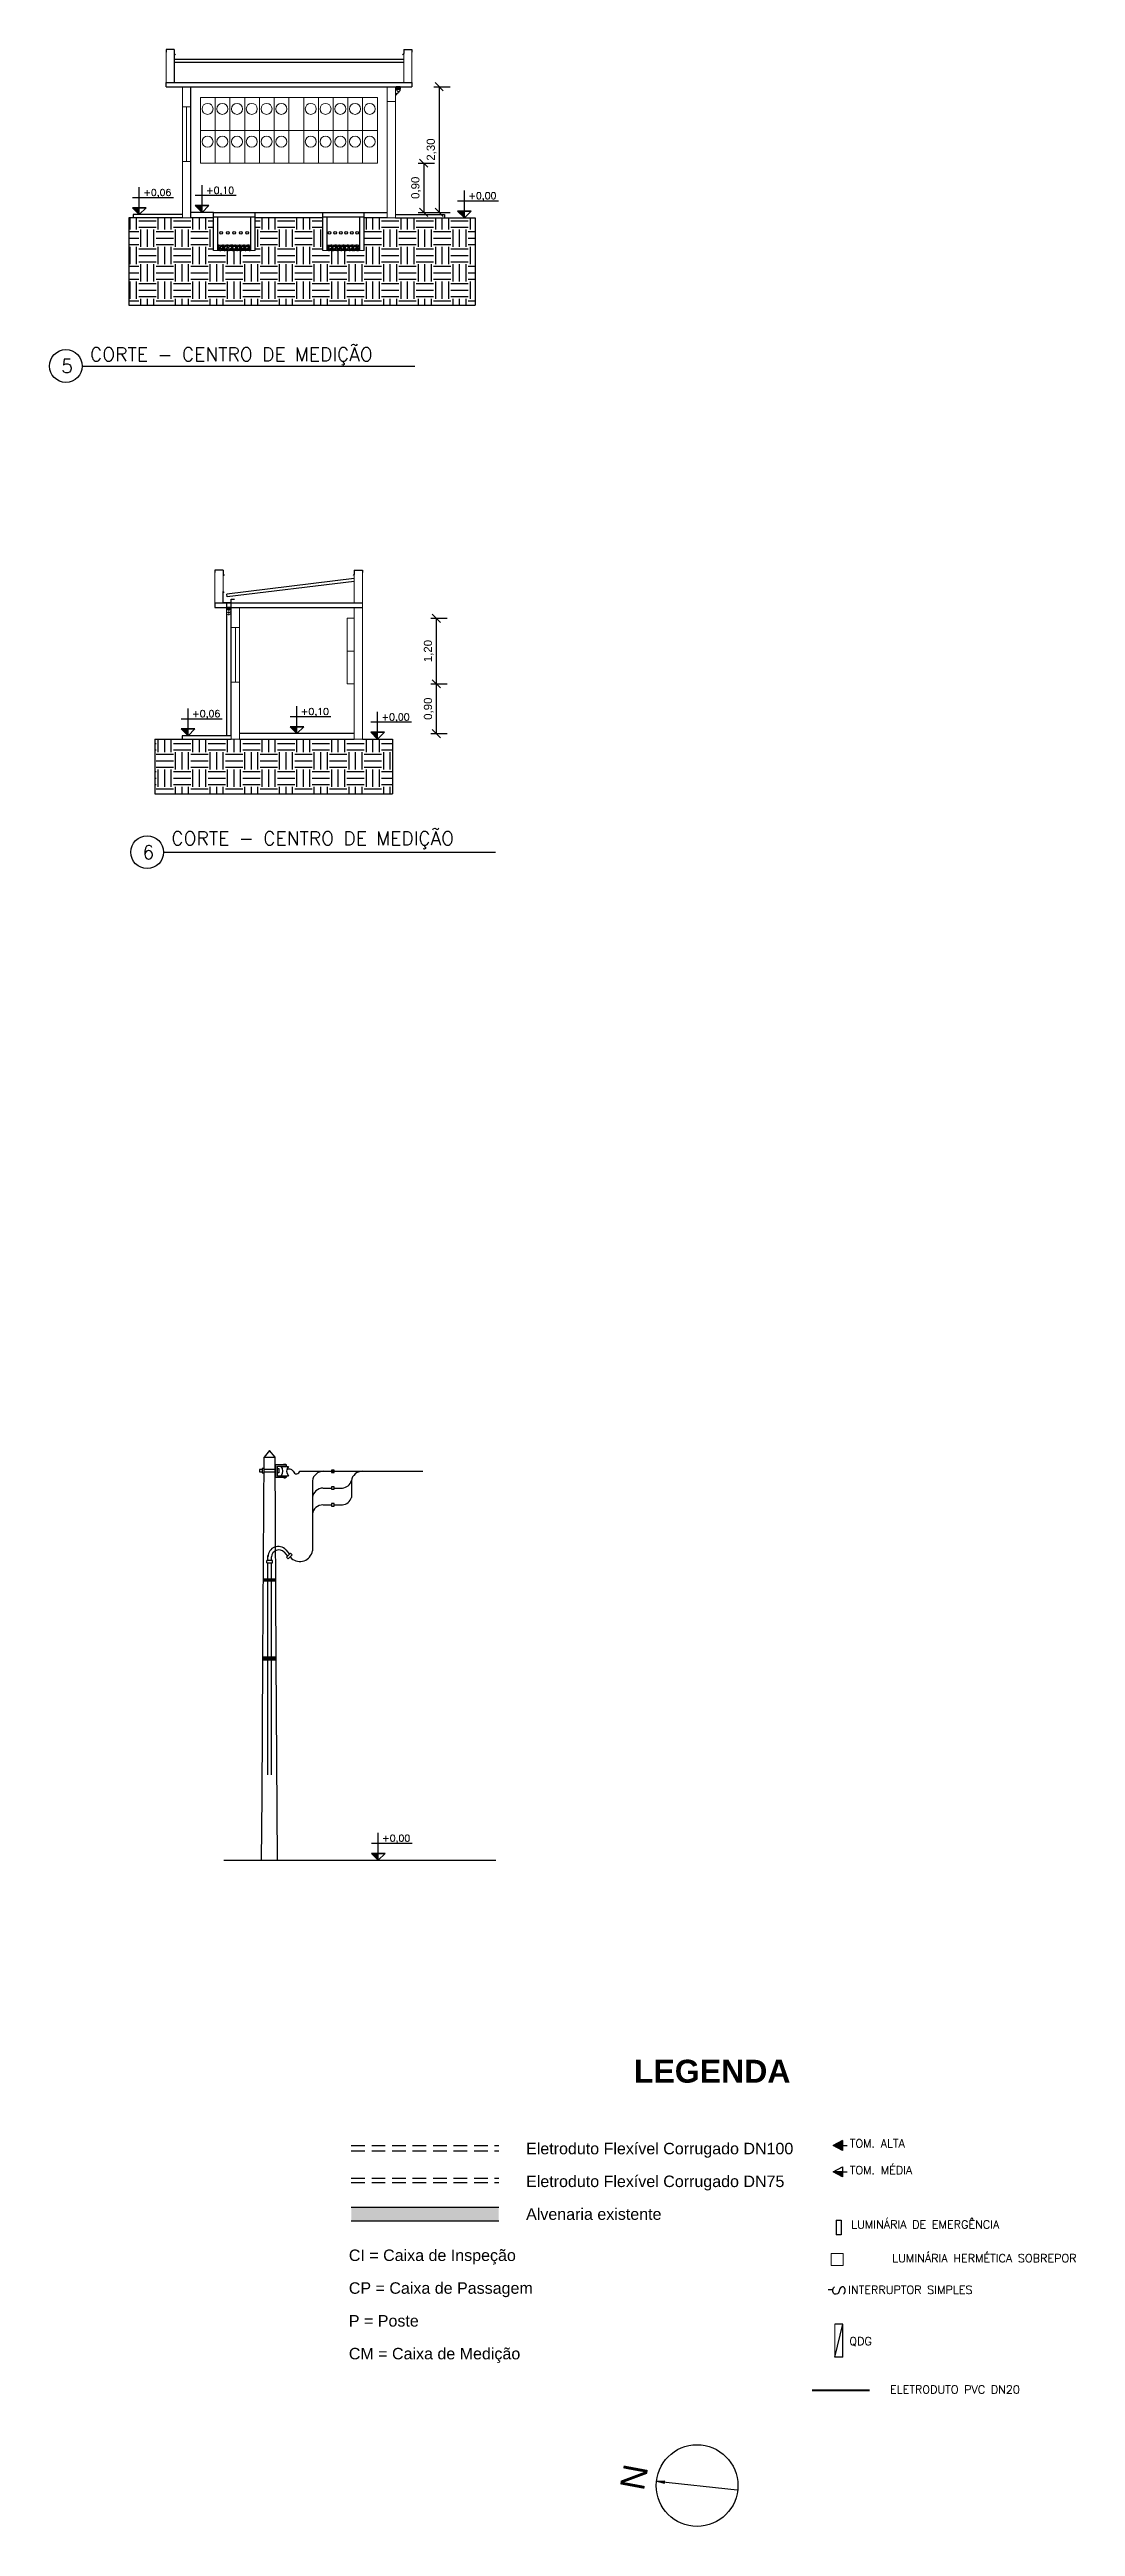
# Model space of a CAD drawing. Extents: x 0 to 11638, y -6007 to 0.
# Drawn here: x 11039.41 to 11058.2, y -5681.19 to -5635.87 of the extents above; entities that cross this region are included whole.
import ezdxf

# ---------------------------------------------------------------- set-up
doc = ezdxf.new("R2010")
doc.units = 0
for name, pattern in [('CACHE', [0.375, 0.25, -0.125]), ('DASHED', [0.25, 0.125, -0.125]), ('TRACEJP', [0.3, 0.2, -0.1])]:
    doc.linetypes.add(name, pattern=pattern)
doc.layers.get('0').update_dxf_attribs({"linetype": 'CONTINUOUS'})
doc.layers.get('Defpoints').update_dxf_attribs({"linetype": 'CONTINUOUS'})
for name, color, linetype, lineweight in [('ARQ - Alvenaria Alta', 251, 'CONTINUOUS', 13), ('ARQ - Alvenaria Média-Baixa', 252, 'CONTINUOUS', 20), ('ARQ - Desnível', 8, 'CONTINUOUS', 20), ('ARQ - Esquadrias', 1, 'CONTINUOUS', 9), ('ARQ - Textos', 4, 'CONTINUOUS', 5), ('Elétrica', 30, 'CONTINUOUS', 20), ('Estrutural - Lajes', 6, 'CONTINUOUS', 30), ('Hidrossanitário - Água Pluvial', 4, 'CONTINUOUS', 9), ('Lógica - Dados Telefonia CFTV', 3, 'CONTINUOUS', 5)]:
    doc.layers.add(name, color=color, linetype=linetype, lineweight=lineweight)
for name, color, linetype in [('ARQ - Cobertura', 253, 'CONTINUOUS'), ('ARQ - Cotas', 1, 'CONTINUOUS'), ('ARQ - Desnível Terreno', 14, 'CONTINUOUS'), ('DETALHES', 4, 'CONTINUOUS')]:
    doc.layers.add(name, color=color, linetype=linetype)
doc.styles.add('ROMANS', font='romans.shx', dxfattribs={"height": 0.3})
doc.styles.get("Standard").update_dxf_attribs({"font": 'arial.ttf', "height": 0.15})
doc.dimstyles.get("Standard").update_dxf_attribs({"dimtxt": 0.1, "dimasz": 0.15, "dimexe": 0.2, "dimexo": 0.2, "dimgap": 0.05, "dimtad": 1, "dimzin": 0, "dimtxsty": 'STANDARD', "dimblk": 'OBLIQUE', "dimcen": 0.5, "dimclrd": 256, "dimclre": 256, "dimclrt": 256, "dimadec": 0, "dimazin": 0, "dimtfac": 1, "dimtmove": 0, "dimatfit": 3, "dimfxl": 0.1, "dimfxlon": 1, "dimtfillclr": 256, "dimtolj": 1, "dimtzin": 0, "dimlwd": -1, "dimarcsym": 0})
pattern_1 = [(228.0127875, (693.5702383, -10.485946), (-0.609600000048, -0.6857999999575), [0.0102516432, -1.0149145092]), (184.969741, (693.5633803, -10.4935662), (0.9143999996382, 0.0762000043409), [0.0175921416, -1.7416214668]), (132.5104471, (693.5458543, -10.49509), (0.7620000003218, -0.8381999997074), [0.0124044456, -1.2280416838]), (267.273689, (693.5161363, -10.5141402), (0.0762000001596, 1.523999999992), [0.0160201356, -1.58599312277]), (292.83365418, (693.5153743, -10.5301422), (-0.3810000000319, 0.9143999999867), [0.015709011, -1.55519423236]), (357.273689, (693.5214703, -10.5446202), (-1.523999999992, 0.0762000001596), [0.0160201356, -1.58599312277]), (37.69424047, (693.5374723, -10.5453822), (-0.9905999999561, -0.762000000057), [0.0211858098, -2.09739345943]), (72.25532837, (693.5542363, -10.5324282), (0.5334000001434, 1.6763999999544), [0.0200015856, -1.98015769806]), (121.42956562, (693.5603323, -10.5133782), (-0.6096000000865, 0.9905999999468), [0.01607439, -1.59136637096]), (175.2363583, (693.55195, -10.499662), (0.838199999988, -0.0762000001317), [0.0183513984, -0.8992181085]), (222.3974378, (693.5336623, -10.4981382), (-0.91439999997074, -0.8382000000319), [0.0237323376, -2.34950317537]), (138.81407483, (693.591574, -10.514902), (-0.533399999968, 0.457200000037), [0.0081001362, -0.80191697473]), (171.4692344, (693.5854783, -10.509568), (0.9906000000267, -0.1523999998271), [0.0154104594, -1.5256391699]), (225, (693.57024, -10.50728), (0, -0.0762), [0.0107762802, -0.09698679325]), (203.19859051, (693.564904, -10.498138), (0.38100000001, 0.152399999973), [0.0058032396, -0.57451867107]), (291.80140949, (693.55957, -10.500424), (-0.076200000016, 0.228599999995), [0.0082069686, -0.4021425897]), (30.96375653, (693.562618, -10.508044), (0.228600000006, 0.152399999992), [0.0133295898, -0.4309889446]), (161.56505118, (693.574048, -10.501186), (0.152400000004, -0.07619999999), [0.0096386142, -0.2313269435]), (16.389540334, (693.5153743, -10.500424), (0.762, 0.2286), [0.01350264, -1.3367648002]), (70.34617594, (693.5283283, -10.496614), (-0.3048000000279, -0.8381999999901), [0.0113279682, -1.12146647035]), (293.19859051, (693.574048, -10.485946), (-0.152399999973, 0.381000000011), [0.011606403, -0.56871550767]), (343.61045967, (693.5786203, -10.496614), (-0.762000000016, 0.2285999999467), [0.01350264, -1.3367648002]), (339.44395478, (693.515374, -10.547668), (-0.381, 0.1524), [0.013021056, -0.6380320294]), (294.7751406, (693.5275663, -10.55224), (-0.3810000004535, 0.8381999997938), [0.0109101636, -1.0801078014]), (66.80140949, (693.57481, -10.562146), (0.152399999976, 0.38100000001), [0.011606403, -0.56871550767]), (17.35402464, (693.5793823, -10.551478), (-0.9905999999803, -0.304800000064), [0.0127734822, -1.2645712794]), (69.44395478, (693.537472, -10.562146), (-0.1524000000027, -0.380999999999), [0.006510528, -0.6445425574]), (101.30993247, (693.570238, -10.562146), (-0.0762, 0.3048), [0.003885438, -0.38465984894]), (165.96375653, (693.569476, -10.558336), (0.2286, -0.0762), [0.015709011, -0.29847163767]), (186.00900596, (693.5542363, -10.554526), (0.761999999996, 0.0762000000399), [0.01455801, -1.4412409459]), (303.69006753, (693.562618, -10.514902), (-0.07620000001, 0.152399999995), [0.0109897164, -0.2637532908]), (353.15722659, (693.5687143, -10.5240462), (1.295400000008, -0.1523999999322), [0.0191867028, -1.89948027195]), (60.9453959, (693.587764, -10.526332), (-0.3048000000084, -0.533399999995), [0.0078452472, -0.77668176954]), (90, (693.591574, -10.519474), (-0.0762, 0.0762), [0.004572, -0.071628]), (120.25643716, (693.5527123, -10.55224), (0.3047999999627, -0.5334000000213), [0.0105860088, -1.0480182232]), (48.0127875, (693.5473783, -10.543096), (0.6096000000503, 0.6857999999553), [0.0205032864, -1.004662866]), (0, (693.561094, -10.527856), (0.0762, 0.0762), [0.019812, -0.056388]), (325.3048465, (693.5809063, -10.527856), (0.7620000002886, -0.5333999995876), [0.0120482868, -1.1927795017]), (254.0546041, (693.590812, -10.534714), (-0.076199999995, -0.304800000001), [0.0110948724, -0.54364950116]), (207.64597536, (693.5877643, -10.5453822), (-1.4478000000532, -0.7619999998989), [0.018064353, -1.7883739327]), (175.42607874, (693.5717623, -10.5537642), (-0.9906, 0.0762), [0.0191108838, -1.8919753937])]

msp = doc.modelspace()

# ---------------------------------------------------------------- texts
at = {"width": 1}
msp.add_text('N', height=0.449, rotation=79.3613, dxfattribs=at).set_placement((11050.292, -5680.556))
at = {"lineweight": -2, "char_height": 0.25, "attachment_point": 1, "style": 'ROMANS'}
for s, width, insert in [('5', 0.39382, (11039.628, -5641.533)), ('CORTE - CENTRO DE MEDIÇÃO', 7.57034, (11040.155, -5641.32)), ('CORTE - CENTRO DE MEDIÇÃO', 7.57034, (11041.644, -5650.176)), ('6', 0.39382, (11041.116, -5650.431))]:
    msp.add_mtext_dynamic_manual_height_columns(s, width=width, gutter_width=750, heights=[0], dxfattribs=dict(at, insert=insert))
at = {"attachment_point": 1}
for s, insert, char_height, width in [('\\pxt4;{\\fArial|b1|i0|c0|p34;LEGENDA}', (11050.11, -5672.653), 0.42, 12.90804), ('\\pxt4;Eletroduto Flexível Corrugado DN100', (11048.138, -5674.173), 0.21, 6.45402), ('\\pxt4;Eletroduto Flexível Corrugado DN75', (11048.138, -5674.773), 0.21, 6.45402), ('\\pxt4;Alvenaria existente', (11048.138, -5675.373), 0.21, 6.45402), ('\\pxt4;CI = Caixa de Inspeção', (11044.893, -5676.126), 0.21, 6.45402), ('\\pxt4;CP = Caixa de Passagem', (11044.893, -5676.726), 0.21, 6.45402), ('\\pxt4;P = Poste', (11044.893, -5677.326), 0.21, 6.45402), ('\\pxt4;CM = Caixa de Medição', (11044.893, -5677.926), 0.21, 6.45402)]:
    msp.add_mtext(s, dxfattribs=dict(at, insert=insert, char_height=char_height, width=width))
at = {"layer": 'ARQ - Cotas', "lineweight": -2, "char_height": 0.125, "attachment_point": 1, "style": 'ROMANS'}
for s, insert in [('+0,10', (11042.279, -5638.379)), ('+0,06', (11041.129, -5638.419)), ('+0,00', (11047.08, -5638.479)), ('+0,10', (11044.014, -5647.917)), ('+0,06', (11042.024, -5647.957)), ('+0,00', (11045.491, -5648.017)), ('+0,00', (11045.502, -5668.535))]:
    msp.add_mtext_dynamic_manual_height_columns(s, width=1.32789, gutter_width=750, heights=[0], dxfattribs=dict(at, insert=insert))
at = {"layer": 'ARQ - Textos', "color": 0, "linetype": 'Continuous', "style": 'ROMANS'}
for s, p in [('                    TOM. ALTA', (11051.827, -5674.259)), ('                    TOM. MÉDIA', (11051.827, -5674.748)), ('                    LUMINÁRIA DE EMERGÊNCIA', (11051.852, -5675.742)), ('LUMINÁRIA HERMÉTICA SOBREPOR', (11054.84, -5676.36)), ('                    INTERRUPTOR SIMPLES', (11051.798, -5676.938)), ('                    QDG', (11051.819, -5677.879)), ('ELETRODUTO PVC DN20 ', (11054.8, -5678.763))]:
    msp.add_text(s, height=0.15, dxfattribs=at).set_placement(p)
at = {"layer": 'Elétrica', "lineweight": -2, "insert": (11053.978, -5676.781), "char_height": 0.225, "width": 4.64502, "attachment_point": 1, "rotation": 270, "style": 'ROMANS'}
msp.add_mtext('S', dxfattribs=at)

# ---------------------------------------------------------------- blocks, each defined once
blk = doc.blocks.new('_Oblique')
at = {"layer": 'ARQ - Esquadrias', "color": 0, "lineweight": -2}
blk.add_line((-0.5, -0.5), (0.5, 0.5), dxfattribs=at)
blk = doc.blocks.new('*D1077')
at = {"layer": 'ARQ - Cotas', "lineweight": -2, "transparency": 16777216}
for p, q in [((11046.447, -5636.546), (11046.747, -5636.546)), ((11046.447, -5638.846), (11046.747, -5638.846))]:
    blk.add_line(p, q, dxfattribs=at)
at = {"layer": 'ARQ - Cotas', "transparency": 16777216}
blk.add_line((11046.547, -5636.546), (11046.547, -5638.846), dxfattribs=at)
at = {"layer": 'Defpoints', "color": 0, "lineweight": -2, "transparency": 16777216}
for p in [(11046.047, -5636.546), (11045.596, -5638.846), (11046.547, -5638.846)]:
    blk.add_point(p, dxfattribs=at)
at = {"layer": 'ARQ - Cotas', "transparency": 16777216, "xscale": 0.15, "yscale": 0.15, "zscale": 0.15}
for p, rotation in [((11046.547, -5636.546), 90), ((11046.547, -5638.846), 270)]:
    blk.add_blockref('_Oblique', p, dxfattribs=dict(at, rotation=rotation))
at = {"layer": 'ARQ - Cotas', "lineweight": -2, "transparency": 16777216, "insert": (11046.407, -5637.696), "char_height": 0.15, "attachment_point": 5, "rotation": 90}
blk.add_mtext('\\A1;2,30', dxfattribs=at)
blk = doc.blocks.new('26210755_2D_LEFT')
for p, q in [((0, 61, 40), (0, 61, 0)), ((0, 61, 0), (0, 55, 0)), ((0, 61, -40), (0, 61, 0)), ((0, 61, 40), (0, 55, 40)), ((0, 61, -40), (0, 55, -40)), ((0, 55, 0), (0, 54, 0)), ((0, 55, 40), (0, 55, 0)), ((0, 55, -40), (0, 55, 0)), ((0, 55, -40), (0, 54, -44)), ((0, 55, 40), (0, 54, 44)), ((0, 54, 44), (0, 54, 0)), ((0, 54, 0), (0, 44, 0)), ((0, 54, -44), (0, 54, 0)), ((0, 54, 44), (0, 44, 44)), ((0, 54, -44), (0, 44, -44)), ((0, 44, -44), (0, 44, 0)), ((0, 44, 0), (0, 43, 0)), ((0, 44, 44), (0, 44, 0)), ((0, 43, -40), (0, 44, -44)), ((0, 43, 40), (0, 44, 44)), ((0, 43, 40), (0, 43, 0)), ((0, 43, 0), (0, 34, 0)), ((0, 43, -40), (0, 43, 0)), ((0, 43, 40), (0, 34, 40)), ((0, 43, -40), (0, 34, -40)), ((0, 34, -40), (0, 34, 0)), ((0, 34, 0), (0, 34, 0)), ((0, 34, 40), (0, 34, 0)), ((0, 34, 40), (0, 34, 0)), ((0, 34, 0), (0, 16, 0)), ((0, 34, -40), (0, 34, 0)), ((0, 34, -40), (0, 34, -40)), ((0, 34, 40), (0, 34, 40)), ((0, 34, 40), (0, 16, 40)), ((0, 34, -40), (0, 16, -40)), ((0, 16, -40), (0, 16, 0)), ((0, 16, 0), (0, 14, 0)), ((0, 16, 40), (0, 16, 0)), ((0, 14, -38), (0, 16, -40)), ((0, 14, 38), (0, 16, 40)), ((0, -49, -38), (0, -12, -38)), ((0, -12, 38), (0, -49, 38))]:
    blk.add_line(p, q)
at = {"extrusion": (1, 0, 0)}
for points, degree, knots in [([(0, 14, 0), (0, 14, -2), (0, 14, -6), (0, 14, -13), (0, 14, -18), (0, 14, -24), (0, 14, -28), (0, 14, -32), (0, 14, -35), (0, 14, -37), (0, 14, -38), (0, 14, -38), (0, 14, -38)], 3, [0, 0, 0, 0, 6.375909, 12.738395, 19.098862, 25.438224, 31.78174, 38.103708, 44.426141, 50.688957, 56.965338, 59.196132, 59.196132, 59.196132, 59.196132]), ([(0, 14, 38), (0, 14, 38), (0, 14, 38), (0, 14, 37), (0, 14, 35), (0, 14, 32), (0, 14, 29), (0, 14, 24), (0, 14, 19), (0, 14, 13), (0, 14, 6), (0, 14, 2), (0, 14, 0)], 3, [59.6038, 59.6038, 59.6038, 59.6038, 61.466065, 67.662963, 73.928161, 80.315674, 86.704161, 93.102824, 99.501144, 105.929802, 112.360299, 118.799122, 118.799122, 118.799122, 118.799122]), ([(0, -12, -38), (0, -8, -38), (0, -3, -38), (0, 2, -38), (0, 8, -38), (0, 13, -38), (0, 14, -38)], 1, [0, 0, 5.659561, 11.337109, 17.033466, 22.700281, 28.391819, 29.104071, 29.104071]), ([(0, 14, 38), (0, 9, 38), (0, 3, 38), (0, -2, 38), (0, -7, 38), (0, -11, 38), (0, -12, 38)], 1, [0, 0, 5.669409, 11.353308, 17.047994, 22.713964, 28.408301, 29.104045, 29.104045]), ([(0, -38, 0), (0, -38, -8), (0, -34, -24), (0, -23, -36), (0, -15, -38), (0, -12, -38)], 3, [0, 0, 0, 0, 23.329613, 46.654023, 58.313392, 58.313392, 58.313392, 58.313392]), ([(0, -12, 38), (0, -15, 38), (0, -23, 36), (0, -34, 24), (0, -38, 8), (0, -38, 0)], 3, [58.316872, 58.316872, 58.316872, 58.316872, 69.976241, 93.300651, 116.630264, 116.630264, 116.630264, 116.630264]), ([(0, -49, 38), (0, -51, 38), (0, -60, 36), (0, -72, 24), (0, -75, 8), (0, -75, 0)], 3, [58.326941, 58.326941, 58.326941, 58.326941, 69.992484, 93.322883, 116.653916, 116.653916, 116.653916, 116.653916]), ([(0, -75, 0), (0, -75, -8), (0, -72, -24), (0, -60, -36), (0, -51, -38), (0, -49, -38)], 3, [0, 0, 0, 0, 23.331032, 46.661432, 58.326974, 58.326974, 58.326974, 58.326974])]:
    blk.add_open_spline(points, degree=degree, knots=knots, dxfattribs=at)
blk.add_open_spline([(0, 14, 0), (0, 9, 0), (0, 0, 0), (0, -19, 0), (0, -31, 0), (0, -38, 0)], degree=3, knots=[0, 0, 0, 0, 13.994612, 28.714369, 57.858698, 57.858698, 57.858698, 57.858698])
blk.add_open_spline([(0, -38, 0), (0, -50, 0), (0, -63, 0), (0, -75, 0)], degree=3)
blk = doc.blocks.new('*D1078')
at = {"layer": 'ARQ - Cotas', "lineweight": -2, "transparency": 16777216}
for p, q in [((11046.164, -5637.946), (11046.464, -5637.946)), ((11046.164, -5638.846), (11046.464, -5638.846))]:
    blk.add_line(p, q, dxfattribs=at)
at = {"layer": 'ARQ - Cotas', "transparency": 16777216}
blk.add_line((11046.264, -5637.946), (11046.264, -5638.846), dxfattribs=at)
at = {"layer": 'Defpoints', "color": 0, "lineweight": -2, "transparency": 16777216}
for p in [(11043.796, -5637.946), (11043.796, -5638.846), (11046.264, -5638.846)]:
    blk.add_point(p, dxfattribs=at)
at = {"layer": 'ARQ - Cotas', "transparency": 16777216, "xscale": 0.15, "yscale": 0.15, "zscale": 0.15}
for p, rotation in [((11046.264, -5637.946), 90), ((11046.264, -5638.846), 270)]:
    blk.add_blockref('_Oblique', p, dxfattribs=dict(at, rotation=rotation))
at = {"layer": 'ARQ - Cotas', "lineweight": -2, "transparency": 16777216, "insert": (11046.124, -5638.396), "char_height": 0.15, "attachment_point": 5, "rotation": 90}
blk.add_mtext('\\A1;0,90', dxfattribs=at)
blk = doc.blocks.new('*D1079')
at = {"layer": 'ARQ - Cotas', "lineweight": -2, "transparency": 16777216}
for p, q in [((11046.395, -5647.474), (11046.695, -5647.474)), ((11046.395, -5648.384), (11046.695, -5648.384))]:
    blk.add_line(p, q, dxfattribs=at)
at = {"layer": 'ARQ - Cotas', "transparency": 16777216}
blk.add_line((11046.495, -5648.384), (11046.495, -5647.474), dxfattribs=at)
at = {"layer": 'Defpoints', "color": 0, "lineweight": -2, "transparency": 16777216}
for p in [(11044.991, -5647.474), (11046.495, -5647.474), (11044.991, -5648.384)]:
    blk.add_point(p, dxfattribs=at)
at = {"layer": 'ARQ - Cotas', "transparency": 16777216, "xscale": 0.15, "yscale": 0.15, "zscale": 0.15}
for p, rotation in [((11046.495, -5647.474), 90), ((11046.495, -5648.384), 270)]:
    blk.add_blockref('_Oblique', p, dxfattribs=dict(at, rotation=rotation))
at = {"layer": 'ARQ - Cotas', "lineweight": -2, "transparency": 16777216, "insert": (11046.355, -5647.929), "char_height": 0.15, "attachment_point": 5, "rotation": 90}
blk.add_mtext('\\A1;0,90', dxfattribs=at)
blk = doc.blocks.new('*D1080')
at = {"layer": 'ARQ - Cotas', "lineweight": -2, "transparency": 16777216}
for p, q in [((11046.395, -5646.274), (11046.695, -5646.274)), ((11046.395, -5647.474), (11046.695, -5647.474))]:
    blk.add_line(p, q, dxfattribs=at)
at = {"layer": 'ARQ - Cotas', "transparency": 16777216}
blk.add_line((11046.495, -5647.474), (11046.495, -5646.274), dxfattribs=at)
at = {"layer": 'Defpoints', "color": 0, "lineweight": -2, "transparency": 16777216}
for p in [(11044.991, -5646.274), (11046.495, -5646.274), (11044.991, -5647.474)]:
    blk.add_point(p, dxfattribs=at)
at = {"layer": 'ARQ - Cotas', "transparency": 16777216, "xscale": 0.15, "yscale": 0.15, "zscale": 0.15}
for p, rotation in [((11046.495, -5646.274), 90), ((11046.495, -5647.474), 270)]:
    blk.add_blockref('_Oblique', p, dxfattribs=dict(at, rotation=rotation))
at = {"layer": 'ARQ - Cotas', "lineweight": -2, "transparency": 16777216, "insert": (11046.355, -5646.874), "char_height": 0.15, "attachment_point": 5, "rotation": 90}
blk.add_mtext('\\A1;1,20', dxfattribs=at)

# ---------------------------------------------------------------- dimensions: what is measured, and where the dimension line sits
at = {"layer": 'ARQ - Cotas', "lineweight": -2}
for base, p1, p2, picture, middle in [((11046.547, -5638.846), (11046.047, -5636.546), (11045.596, -5638.846), '*D1077', (11046.407, -5637.696)), ((11046.264, -5638.846), (11043.796, -5637.946), (11043.796, -5638.846), '*D1078', (11046.124, -5638.396)), ((11046.495, -5646.274), (11044.991, -5647.474), (11044.991, -5646.274), '*D1080', (11046.355, -5646.874))]:
    dim = msp.add_linear_dim(base=base, p1=p1, p2=p2, angle=90, dimstyle='STANDARD', dxfattribs=at)
    dim.commit()
    dim.dimension.update_dxf_attribs({"geometry": picture, "text_midpoint": middle})
dim = msp.add_linear_dim(base=(11046.495, -5647.474), p1=(11044.991, -5648.384), p2=(11044.991, -5647.474), angle=90, text='0,90', dimstyle='STANDARD', dxfattribs=at)
dim.commit()
dim.dimension.update_dxf_attribs({"geometry": '*D1079', "text_midpoint": (11046.355, -5647.929)})

# ---------------------------------------------------------------- hatches: boundary and pattern name
at = {"layer": 'ARQ - Alvenaria Alta', "lineweight": -2}
h = msp.add_hatch(color=256, dxfattribs=at)
h.dxf.hatch_style = 1
h.paths.add_polyline_path([(11047.638, -5675.351), (11044.936, -5675.351), (11044.936, -5675.601), (11047.638, -5675.601)])
at = {"layer": 'ARQ - Cotas', "lineweight": -2}
h = msp.add_hatch(color=256, dxfattribs=at)
h.dxf.hatch_style = 1
h.paths.add_polyline_path([(11041.056, -5638.761), (11040.931, -5638.761), (11041.056, -5638.886)])
h = msp.add_hatch(color=256, dxfattribs=at)
h.dxf.hatch_style = 1
h.paths.add_polyline_path([(11042.206, -5638.721), (11042.081, -5638.721), (11042.206, -5638.846)])
h = msp.add_hatch(color=256, dxfattribs=at)
h.dxf.hatch_style = 1
h.paths.add_polyline_path([(11047.008, -5638.821), (11046.883, -5638.821), (11047.008, -5638.946)])
h = msp.add_hatch(color=256, dxfattribs=at)
h.dxf.hatch_style = 1
h.paths.add_polyline_path([(11041.951, -5648.299), (11041.826, -5648.299), (11041.951, -5648.424)])
h = msp.add_hatch(color=256, dxfattribs=at)
h.dxf.hatch_style = 1
h.paths.add_polyline_path([(11043.941, -5648.259), (11043.816, -5648.259), (11043.941, -5648.384)])
h = msp.add_hatch(color=256, dxfattribs=at)
h.dxf.hatch_style = 1
h.paths.add_polyline_path([(11045.418, -5648.359), (11045.293, -5648.359), (11045.418, -5648.484)])
h = msp.add_hatch(color=256, dxfattribs=at)
h.dxf.hatch_style = 1
h.paths.add_polyline_path([(11045.43, -5668.877), (11045.305, -5668.877), (11045.43, -5669.002)])
at = {"layer": 'ARQ - Desnível Terreno', "lineweight": -2}
h = msp.add_hatch(dxfattribs=at)
h.set_pattern_fill('EARTH', color=256, scale=0.05)
h.set_pattern_definition([(0, (887.71374, 0), (0.3175, 0.3175), [0.3175, -0.3175]), (0, (887.71374, 0.11906), (0.3175, 0.3175), [0.3175, -0.3175]), (0, (887.71374, 0.23813), (0.3175, 0.3175), [0.3175, -0.3175]), (90, (887.75343, 0.2778), (-0.3175, 0.3175), [0.3175, -0.3175]), (90, (887.8725, 0.2778), (-0.3175, 0.3175), [0.3175, -0.3175]), (90, (887.99155, 0.2778), (-0.3175, 0.3175), [0.3175, -0.3175])])
h.paths.add_polyline_path([(11047.206, -5638.946), (11045.746, -5638.946), (11045.596, -5638.946), (11045.176, -5638.946), (11045.176, -5639.546), (11044.416, -5639.546), (11044.416, -5638.946), (11043.176, -5638.946), (11043.176, -5639.546), (11042.416, -5639.546), (11042.416, -5638.946), (11041.996, -5638.946), (11041.846, -5638.946), (11040.864, -5638.946), (11040.864, -5640.546), (11047.206, -5640.546)])
h = msp.add_hatch(dxfattribs=at)
h.set_pattern_fill('GRAVEL', color=256, scale=0.003)
h.set_pattern_definition(pattern_1)
h.paths.add_polyline_path([(11043.096, -5639.446), (11042.496, -5639.446), (11042.496, -5639.546), (11043.096, -5639.546)])
h = msp.add_hatch(dxfattribs=at)
h.set_pattern_fill('GRAVEL', color=256, scale=0.003)
h.set_pattern_definition(pattern_1)
h.paths.add_polyline_path([(11045.096, -5639.446), (11044.496, -5639.446), (11044.496, -5639.546), (11045.096, -5639.546)])
h = msp.add_hatch(dxfattribs=at)
h.set_pattern_fill('EARTH', color=256, scale=0.05)
h.set_pattern_definition([(0, (887.71374, -0.04), (0.3175, 0.3175), [0.3175, -0.3175]), (0, (887.71374, 0.07906), (0.3175, 0.3175), [0.3175, -0.3175]), (0, (887.71374, 0.19813), (0.3175, 0.3175), [0.3175, -0.3175]), (90, (887.75343, 0.2378), (-0.3175, 0.3175), [0.3175, -0.3175]), (90, (887.8725, 0.2378), (-0.3175, 0.3175), [0.3175, -0.3175]), (90, (887.99155, 0.2378), (-0.3175, 0.3175), [0.3175, -0.3175])])
h.paths.add_polyline_path([(11045.695, -5648.484), (11045.141, -5648.484), (11044.991, -5648.484), (11042.891, -5648.484), (11042.741, -5648.484), (11041.341, -5648.484), (11041.341, -5649.484), (11045.695, -5649.484)])
at = {"layer": 'Elétrica', "lineweight": -2}
for points in [[(11053.932, -5674.224), (11053.932, -5674.133), (11053.759, -5674.224)], [(11053.932, -5674.224), (11053.932, -5674.316), (11053.759, -5674.224)], [(11053.932, -5674.705), (11053.932, -5674.796), (11053.759, -5674.705)]]:
    msp.add_hatch(color=256, dxfattribs=at).paths.add_polyline_path(points)

# ---------------------------------------------------------------- linework, layer by layer
at = {"lineweight": -2}
for p, q in [((11040.013, -5641.658), (11046.1, -5641.658)), ((11041.501, -5650.555), (11047.578, -5650.555))]:
    msp.add_line(p, q, dxfattribs=at)
at = {"linetype": 'Continuous'}
for q in [(11050.677, -5680.361), (11052.005, -5680.526), (11050.673, -5680.4)]:
    msp.add_line((11050.531, -5680.366), q, dxfattribs=at)
at = {"lineweight": -2}
for centre in [(11039.713, -5641.658), (11041.201, -5650.555)]:
    msp.add_circle(centre, 0.3, dxfattribs=at)
msp.add_circle((11051.268, -5680.446), 0.748)
at = {"layer": 'ARQ - Alvenaria Alta', "linetype": 'Continuous'}
for p, q in [((11041.546, -5635.866), (11041.546, -5636.466)), ((11041.546, -5635.866), (11041.696, -5635.866)), ((11041.546, -5635.866), (11041.696, -5635.866)), ((11041.696, -5635.866), (11041.546, -5635.866)), ((11045.897, -5635.866), (11045.897, -5636.466)), ((11045.897, -5635.866), (11046.047, -5635.866)), ((11045.897, -5635.866), (11046.047, -5635.866)), ((11046.047, -5635.866), (11046.047, -5636.466)), ((11041.846, -5636.546), (11041.846, -5638.946)), ((11045.596, -5636.546), (11045.596, -5638.946)), ((11045.746, -5636.546), (11045.746, -5638.946)), ((11041.846, -5638.946), (11041.996, -5638.946)), ((11045.596, -5638.946), (11045.746, -5638.946)), ((11042.441, -5645.394), (11042.441, -5645.994)), ((11042.441, -5645.394), (11042.591, -5645.394)), ((11042.591, -5645.394), (11042.441, -5645.394)), ((11042.591, -5645.394), (11042.591, -5645.994)), ((11044.991, -5645.394), (11044.991, -5645.994)), ((11044.991, -5645.394), (11045.141, -5645.394)), ((11045.141, -5645.394), (11045.141, -5648.484)), ((11042.741, -5646.074), (11042.741, -5648.484)), ((11042.891, -5646.074), (11042.891, -5648.484)), ((11044.991, -5646.074), (11044.991, -5648.484)), ((11042.741, -5648.484), (11042.891, -5648.484)), ((11044.991, -5648.484), (11045.141, -5648.484))]:
    msp.add_line(p, q, dxfattribs=at)
at = {"layer": 'ARQ - Alvenaria Alta', "lineweight": -2}
for p, q in [((11041.696, -5635.866), (11041.696, -5636.051)), ((11041.696, -5636.051), (11041.696, -5636.466)), ((11041.996, -5636.546), (11041.996, -5638.946)), ((11044.936, -5675.351), (11047.638, -5675.351)), ((11044.936, -5675.601), (11047.638, -5675.601))]:
    msp.add_line(p, q, dxfattribs=at)
at = {"layer": 'ARQ - Alvenaria Média-Baixa', "lineweight": -2}
for p, q in [((11042.416, -5639.546), (11042.416, -5638.846)), ((11042.416, -5638.846), (11043.176, -5638.846)), ((11043.176, -5639.546), (11043.176, -5638.846)), ((11044.416, -5639.546), (11044.416, -5638.846)), ((11044.416, -5638.846), (11045.176, -5638.846)), ((11045.176, -5639.546), (11045.176, -5638.846)), ((11042.416, -5638.926), (11043.176, -5638.926)), ((11042.496, -5639.546), (11042.496, -5638.926)), ((11043.096, -5639.546), (11043.096, -5638.926)), ((11044.416, -5638.926), (11045.176, -5638.926)), ((11044.496, -5639.546), (11044.496, -5638.926)), ((11045.096, -5639.546), (11045.096, -5638.926))]:
    msp.add_line(p, q, dxfattribs=at)
at = {"layer": 'ARQ - Alvenaria Média-Baixa', "linetype": 'Continuous'}
for p, q in [((11042.416, -5639.546), (11043.176, -5639.546)), ((11042.496, -5639.446), (11043.096, -5639.446)), ((11044.416, -5639.546), (11045.176, -5639.546)), ((11044.496, -5639.446), (11045.096, -5639.446))]:
    msp.add_line(p, q, dxfattribs=at)
at = {"layer": 'ARQ - Cobertura', "linetype": 'Continuous'}
for p, q in [((11045.897, -5636.05), (11041.696, -5636.05)), ((11045.897, -5636.1), (11041.696, -5636.1)), ((11044.99, -5645.547), (11042.659, -5645.834)), ((11044.99, -5645.598), (11042.665, -5645.884))]:
    msp.add_line(p, q, dxfattribs=at)
at = {"layer": 'ARQ - Cobertura', "lineweight": -2}
msp.add_line((11042.665, -5645.884), (11042.659, -5645.834), dxfattribs=at)
at = {"layer": 'ARQ - Cotas', "lineweight": -2}
for p, q in [((11041.056, -5638.511), (11041.056, -5638.386)), ((11042.206, -5638.471), (11042.206, -5638.346)), ((11040.931, -5638.573), (11041.681, -5638.573)), ((11041.181, -5638.761), (11040.931, -5638.761)), ((11040.931, -5638.761), (11041.056, -5638.886)), ((11041.056, -5638.636), (11041.056, -5638.511)), ((11041.056, -5638.761), (11041.056, -5638.636)), ((11041.056, -5638.886), (11041.056, -5638.761)), ((11041.056, -5638.761), (11041.181, -5638.761)), ((11041.181, -5638.761), (11041.056, -5638.886)), ((11042.081, -5638.533), (11042.831, -5638.533)), ((11042.331, -5638.721), (11042.081, -5638.721)), ((11042.081, -5638.721), (11042.206, -5638.846)), ((11042.206, -5638.596), (11042.206, -5638.471)), ((11042.206, -5638.721), (11042.206, -5638.596)), ((11042.206, -5638.846), (11042.206, -5638.721)), ((11042.206, -5638.721), (11042.331, -5638.721)), ((11042.331, -5638.721), (11042.206, -5638.846)), ((11046.883, -5638.633), (11047.633, -5638.633)), ((11047.133, -5638.821), (11046.883, -5638.821)), ((11046.883, -5638.821), (11047.008, -5638.946)), ((11047.008, -5638.571), (11047.008, -5638.446)), ((11047.008, -5638.696), (11047.008, -5638.571)), ((11047.008, -5638.821), (11047.008, -5638.696)), ((11047.008, -5638.946), (11047.008, -5638.821)), ((11047.008, -5638.821), (11047.133, -5638.821)), ((11047.133, -5638.821), (11047.008, -5638.946)), ((11043.941, -5648.009), (11043.941, -5647.884)), ((11041.826, -5648.111), (11042.576, -5648.111)), ((11042.076, -5648.299), (11041.826, -5648.299)), ((11041.826, -5648.299), (11041.951, -5648.424)), ((11041.951, -5648.049), (11041.951, -5647.924)), ((11041.951, -5648.174), (11041.951, -5648.049)), ((11041.951, -5648.299), (11041.951, -5648.174)), ((11041.951, -5648.424), (11041.951, -5648.299)), ((11041.951, -5648.299), (11042.076, -5648.299)), ((11042.076, -5648.299), (11041.951, -5648.424)), ((11043.816, -5648.071), (11044.566, -5648.071)), ((11044.066, -5648.259), (11043.816, -5648.259)), ((11043.816, -5648.259), (11043.941, -5648.384)), ((11043.941, -5648.134), (11043.941, -5648.009)), ((11043.941, -5648.259), (11043.941, -5648.134)), ((11043.941, -5648.384), (11043.941, -5648.259)), ((11043.941, -5648.259), (11044.066, -5648.259)), ((11044.066, -5648.259), (11043.941, -5648.384)), ((11045.293, -5648.171), (11046.043, -5648.171)), ((11045.543, -5648.359), (11045.293, -5648.359)), ((11045.293, -5648.359), (11045.418, -5648.484)), ((11045.418, -5648.109), (11045.418, -5647.984)), ((11045.418, -5648.234), (11045.418, -5648.109)), ((11045.418, -5648.359), (11045.418, -5648.234)), ((11045.418, -5648.484), (11045.418, -5648.359)), ((11045.418, -5648.359), (11045.543, -5648.359)), ((11045.543, -5648.359), (11045.418, -5648.484)), ((11045.305, -5668.689), (11046.055, -5668.689)), ((11045.43, -5668.627), (11045.43, -5668.502)), ((11045.43, -5668.752), (11045.43, -5668.627)), ((11045.43, -5668.877), (11045.43, -5668.752)), ((11045.555, -5668.877), (11045.305, -5668.877)), ((11045.305, -5668.877), (11045.43, -5669.002)), ((11045.43, -5669.002), (11045.43, -5668.877)), ((11045.43, -5668.877), (11045.555, -5668.877)), ((11045.555, -5668.877), (11045.43, -5669.002))]:
    msp.add_line(p, q, dxfattribs=at)
at = {"layer": 'ARQ - Desnível', "lineweight": -2}
for p, q in [((11042.416, -5638.846), (11041.996, -5638.846)), ((11043.176, -5638.846), (11044.416, -5638.846)), ((11045.176, -5638.846), (11045.596, -5638.846)), ((11041.846, -5638.886), (11040.946, -5638.886)), ((11040.946, -5638.886), (11040.946, -5638.946)), ((11045.747, -5638.886), (11046.647, -5638.886)), ((11046.647, -5638.886), (11046.647, -5638.946)), ((11042.741, -5648.424), (11041.841, -5648.424)), ((11041.841, -5648.424), (11041.841, -5648.484)), ((11044.991, -5648.384), (11042.891, -5648.384))]:
    msp.add_line(p, q, dxfattribs=at)
at = {"layer": 'ARQ - Desnível Terreno', "lineweight": -2}
for p, q in [((11041.846, -5638.946), (11040.864, -5638.946)), ((11040.864, -5638.946), (11040.864, -5640.546)), ((11042.416, -5638.946), (11041.996, -5638.946)), ((11044.416, -5638.946), (11043.176, -5638.946)), ((11045.596, -5638.946), (11045.176, -5638.946)), ((11045.746, -5638.946), (11047.206, -5638.946)), ((11047.206, -5638.946), (11047.206, -5640.546)), ((11040.864, -5640.546), (11047.206, -5640.546)), ((11041.341, -5648.484), (11041.341, -5649.484)), ((11041.341, -5648.484), (11042.741, -5648.484)), ((11042.891, -5648.484), (11044.991, -5648.484)), ((11045.141, -5648.484), (11045.695, -5648.484)), ((11045.695, -5648.484), (11045.695, -5649.484)), ((11041.341, -5649.484), (11045.695, -5649.484)), ((11042.604, -5669.002), (11047.586, -5669.002))]:
    msp.add_line(p, q, dxfattribs=at)
at = {"layer": 'ARQ - Esquadrias', "linetype": 'Continuous'}
for p, q in [((11041.996, -5636.916), (11041.846, -5636.916)), ((11041.921, -5636.916), (11041.921, -5637.916)), ((11045.746, -5636.816), (11045.596, -5636.816)), ((11041.996, -5637.916), (11041.846, -5637.916)), ((11042.891, -5646.444), (11042.741, -5646.444)), ((11042.816, -5646.444), (11042.816, -5647.444)), ((11042.891, -5647.444), (11042.741, -5647.444))]:
    msp.add_line(p, q, dxfattribs=at)
at = {"layer": 'DETALHES', "color": 4}
for p, q in [((11043.442, -5661.502), (11043.34, -5661.625)), ((11043.545, -5661.625), (11043.442, -5661.502)), ((11043.319, -5665.336), (11043.34, -5661.625)), ((11043.34, -5661.625), (11043.545, -5661.625)), ((11043.565, -5665.336), (11043.545, -5661.625)), ((11043.326, -5663.851), (11043.563, -5663.851)), ((11043.326, -5663.855), (11043.563, -5663.855)), ((11043.326, -5663.859), (11043.563, -5663.859)), ((11043.326, -5663.865), (11043.563, -5663.865)), ((11043.326, -5663.87), (11043.563, -5663.87)), ((11043.326, -5663.876), (11043.563, -5663.876)), ((11043.326, -5663.881), (11043.563, -5663.881)), ((11043.326, -5663.886), (11043.563, -5663.886)), ((11043.326, -5663.89), (11043.563, -5663.89)), ((11043.305, -5667.833), (11043.319, -5665.336)), ((11043.315, -5665.282), (11043.57, -5665.282)), ((11043.315, -5665.288), (11043.57, -5665.288)), ((11043.315, -5665.292), (11043.57, -5665.292)), ((11043.315, -5665.299), (11043.57, -5665.299)), ((11043.315, -5665.304), (11043.57, -5665.304)), ((11043.315, -5665.31), (11043.57, -5665.31)), ((11043.315, -5665.315), (11043.57, -5665.315)), ((11043.315, -5665.32), (11043.57, -5665.32)), ((11043.315, -5665.326), (11043.57, -5665.326)), ((11043.315, -5665.33), (11043.57, -5665.33)), ((11043.315, -5665.336), (11043.57, -5665.336)), ((11043.586, -5669.002), (11043.565, -5665.336)), ((11043.295, -5669.002), (11043.305, -5667.833))]:
    msp.add_line(p, q, dxfattribs=at)
at = {"layer": 'DETALHES', "color": 2}
for p, q in [((11043.308, -5661.851), (11043.259, -5661.851)), ((11043.259, -5661.851), (11043.259, -5661.894)), ((11043.259, -5661.894), (11043.308, -5661.894)), ((11043.308, -5661.834), (11043.308, -5661.91)), ((11043.338, -5661.834), (11043.308, -5661.834)), ((11043.308, -5661.91), (11043.338, -5661.91)), ((11043.338, -5661.834), (11043.338, -5661.91)), ((11043.753, -5661.768), (11043.548, -5661.768)), ((11043.589, -5661.973), (11043.589, -5661.789)), ((11043.589, -5661.789), (11043.753, -5661.789)), ((11043.589, -5661.834), (11043.61, -5661.834)), ((11043.61, -5661.91), (11043.589, -5661.91)), ((11043.61, -5661.834), (11043.61, -5661.91)), ((11043.653, -5661.796), (11043.788, -5661.796)), ((11043.653, -5661.967), (11043.788, -5661.967)), ((11043.699, -5661.754), (11043.741, -5661.754)), ((11043.699, -5661.768), (11043.699, -5661.754)), ((11043.709, -5661.768), (11043.699, -5661.768)), ((11043.709, -5661.796), (11043.709, -5661.789)), ((11043.71, -5661.973), (11043.71, -5661.967)), ((11043.741, -5661.768), (11043.73, -5661.768)), ((11043.73, -5661.789), (11043.73, -5661.796)), ((11043.73, -5661.967), (11043.73, -5661.973)), ((11043.741, -5661.754), (11043.741, -5661.768)), ((11043.753, -5661.789), (11043.753, -5661.768)), ((11043.548, -5661.993), (11043.753, -5661.993)), ((11043.753, -5661.973), (11043.589, -5661.973)), ((11043.71, -5662.01), (11043.71, -5661.993)), ((11043.73, -5662.01), (11043.71, -5662.01)), ((11043.73, -5661.993), (11043.73, -5662.01)), ((11043.753, -5661.993), (11043.753, -5661.973)), ((11043.741, -5663.32), (11043.809, -5663.399)), ((11043.496, -5663.518), (11043.394, -5663.518)), ((11043.413, -5663.518), (11043.413, -5663.427)), ((11043.413, -5667.442), (11043.413, -5663.559)), ((11043.475, -5663.518), (11043.475, -5663.452)), ((11043.475, -5667.442), (11043.475, -5663.559)), ((11043.709, -5663.367), (11043.773, -5663.435)), ((11043.824, -5663.384), (11043.752, -5663.456))]:
    msp.add_line(p, q, dxfattribs=at)
at = {"layer": 'DETALHES', "color": 2, "linetype": 'TRACEJP'}
for p, q in [((11043.548, -5661.851), (11043.338, -5661.851)), ((11043.338, -5661.894), (11043.548, -5661.894)), ((11043.394, -5663.559), (11043.394, -5663.518)), ((11043.394, -5663.559), (11043.496, -5663.559)), ((11043.496, -5663.559), (11043.496, -5663.518)), ((11043.781, -5663.485), (11043.752, -5663.456)), ((11043.781, -5663.485), (11043.853, -5663.413)), ((11043.853, -5663.413), (11043.824, -5663.384))]:
    msp.add_line(p, q, dxfattribs=at)
at = {"layer": 'DETALHES'}
msp.add_line((11043.548, -5661.768), (11043.548, -5661.993), dxfattribs=at)
at = {"layer": 'DETALHES', "color": 6}
for p, q in [((11043.996, -5661.883), (11046.247, -5661.883)), ((11044.226, -5662.056), (11044.226, -5663.342)), ((11044.42, -5662.191), (11044.577, -5662.191)), ((11044.622, -5662.191), (11044.774, -5662.191)), ((11044.94, -5662.055), (11044.94, -5662.361)), ((11044.42, -5662.498), (11044.577, -5662.498)), ((11044.622, -5662.498), (11044.774, -5662.498)), ((11043.817, -5663.449), (11043.846, -5663.478))]:
    msp.add_line(p, q, dxfattribs=at)
at = {"layer": 'DETALHES', "color": 4}
for points in [[(11044.577, -5661.906), (11044.622, -5661.906), (11044.622, -5661.861), (11044.577, -5661.861)], [(11044.577, -5662.213), (11044.622, -5662.213), (11044.622, -5662.168), (11044.577, -5662.168)], [(11044.577, -5662.521), (11044.622, -5662.521), (11044.622, -5662.476), (11044.577, -5662.476)]]:
    msp.add_lwpolyline(points, close=True, dxfattribs=at)
at = {"layer": 'DETALHES', "color": 2}
for centre, radius, start, end in [((11043.559, -5661.881), 0.127, 317.5879, 42.4121), ((11043.881, -5661.881), 0.127, 137.5879, 222.4121), ((11043.602, -5663.449), 0.189, 42.9104, 178.8347), ((11043.61, -5663.459), 0.135, 43.0112, 176.896)]:
    msp.add_arc(centre, radius, start, end, dxfattribs=at)
at = {"layer": 'DETALHES', "color": 6}
for centre, radius, start, end in [((11043.806, -5661.919), 0.0759, 27.9973, 131.5838), ((11043.935, -5661.867), 0.0633, 194.6236, 353.4422), ((11044.426, -5662.086), 0.202, 91.6098, 171.4528), ((11045.14, -5662.085), 0.202, 91.6098, 171.4528), ((11044.425, -5662.392), 0.201, 91.4721, 171.9314), ((11044.759, -5662.003), 0.188, 274.6382, 344.0627), ((11044.759, -5662.311), 0.188, 274.6382, 344.4523), ((11044.425, -5662.7), 0.202, 91.6098, 171.4528), ((11043.998, -5663.305), 0.231, 228.7892, 350.6929)]:
    msp.add_arc(centre, radius, start, end, dxfattribs=at)
at = {"layer": 'Elétrica', "linetype": 'Continuous'}
for p, q in [((11042.176, -5636.746), (11045.416, -5636.746)), ((11042.176, -5636.746), (11042.176, -5637.946)), ((11042.446, -5636.746), (11042.446, -5637.946)), ((11042.716, -5636.746), (11042.716, -5637.946)), ((11042.986, -5636.746), (11042.986, -5637.946)), ((11043.256, -5636.746), (11043.256, -5637.946)), ((11043.526, -5636.746), (11043.526, -5637.946)), ((11043.796, -5636.746), (11043.796, -5637.946)), ((11044.066, -5636.746), (11044.066, -5637.946)), ((11044.336, -5636.746), (11044.336, -5637.946)), ((11044.606, -5636.746), (11044.606, -5637.946)), ((11044.876, -5636.746), (11044.876, -5637.946)), ((11045.146, -5636.746), (11045.146, -5637.946)), ((11045.416, -5636.746), (11045.416, -5637.946)), ((11042.176, -5637.346), (11045.416, -5637.346)), ((11042.176, -5637.946), (11045.416, -5637.946)), ((11044.861, -5646.274), (11044.861, -5647.474)), ((11044.861, -5646.274), (11044.991, -5646.274)), ((11044.861, -5646.874), (11044.991, -5646.874)), ((11044.861, -5647.474), (11044.991, -5647.474)), ((11053.787, -5677.493), (11053.787, -5678.093))]:
    msp.add_line(p, q, dxfattribs=at)
at = {"layer": 'Elétrica', "lineweight": -2}
for p, q in [((11053.759, -5674.224), (11053.932, -5674.133)), ((11053.932, -5674.133), (11053.759, -5674.224)), ((11053.932, -5674.133), (11053.932, -5674.316)), ((11053.932, -5674.316), (11053.759, -5674.224)), ((11053.932, -5674.224), (11053.759, -5674.224)), ((11053.932, -5674.224), (11053.759, -5674.224)), ((11053.759, -5674.705), (11053.932, -5674.614)), ((11053.932, -5674.224), (11054.015, -5674.224)), ((11053.932, -5674.614), (11053.932, -5674.796)), ((11053.932, -5674.796), (11053.759, -5674.705)), ((11053.932, -5674.705), (11053.759, -5674.705)), ((11053.932, -5674.705), (11054.015, -5674.705)), ((11053.817, -5675.59), (11053.907, -5675.59)), ((11053.817, -5675.59), (11053.817, -5675.86)), ((11053.907, -5675.86), (11053.817, -5675.86)), ((11053.907, -5675.59), (11053.907, -5675.86)), ((11053.669, -5676.859), (11053.753, -5676.859)), ((11053.937, -5677.493), (11053.787, -5677.493)), ((11053.787, -5678.093), (11053.937, -5677.493)), ((11053.937, -5678.093), (11053.937, -5677.493)), ((11053.937, -5678.093), (11053.787, -5678.093))]:
    msp.add_line(p, q, dxfattribs=at)
at = {"layer": 'Elétrica', "linetype": 'CACHE', "lineweight": -2}
for p, q in [((11044.936, -5674.223), (11047.638, -5674.223)), ((11044.936, -5674.323), (11047.638, -5674.323))]:
    msp.add_line(p, q, dxfattribs=at)
at = {"layer": 'Elétrica'}
for p, q in [((11053.943, -5676.201), (11053.723, -5676.201)), ((11053.723, -5676.201), (11053.723, -5676.421)), ((11053.723, -5676.421), (11053.943, -5676.421)), ((11053.943, -5676.421), (11053.943, -5676.201)), ((11053.375, -5678.692), (11054.426, -5678.692)), ((11053.375, -5678.712), (11054.426, -5678.712))]:
    msp.add_line(p, q, dxfattribs=at)
at = {"layer": 'Elétrica', "linetype": 'Continuous'}
for centre in [(11042.306, -5636.952), (11042.576, -5636.952), (11042.846, -5636.952), (11043.116, -5636.952), (11043.386, -5636.952), (11043.656, -5636.952), (11044.196, -5636.952), (11044.466, -5636.952), (11044.736, -5636.952), (11045.006, -5636.952), (11045.276, -5636.952), (11042.306, -5637.552), (11042.576, -5637.552), (11042.846, -5637.552), (11043.116, -5637.552), (11043.386, -5637.552), (11043.656, -5637.552), (11044.196, -5637.552), (11044.466, -5637.552), (11044.736, -5637.552), (11045.006, -5637.552), (11045.276, -5637.552)]:
    msp.add_circle(centre, 0.101, dxfattribs=at)
at = {"layer": 'Elétrica', "lineweight": -2}
for centre in [(11042.555, -5639.221), (11042.676, -5639.221), (11042.796, -5639.221), (11042.915, -5639.221), (11043.034, -5639.221), (11044.539, -5639.221), (11044.642, -5639.221), (11044.745, -5639.221), (11044.846, -5639.221), (11044.946, -5639.221), (11045.045, -5639.221)]:
    msp.add_circle(centre, 0.025, dxfattribs=at)
at = {"layer": 'Estrutural - Lajes', "linetype": 'Continuous'}
for p, q in [((11041.546, -5636.466), (11046.047, -5636.466)), ((11041.546, -5636.546), (11046.047, -5636.546)), ((11046.047, -5636.466), (11046.047, -5636.546)), ((11042.441, -5645.994), (11045.141, -5645.994)), ((11042.441, -5645.994), (11042.441, -5646.074)), ((11042.441, -5646.074), (11045.141, -5646.074))]:
    msp.add_line(p, q, dxfattribs=at)
at = {"layer": 'Estrutural - Lajes', "lineweight": -2}
msp.add_line((11041.546, -5636.546), (11041.546, -5636.466), dxfattribs=at)
at = {"layer": 'Hidrossanitário - Água Pluvial', "lineweight": -2}
for p, q in [((11041.696, -5635.866), (11041.546, -5635.866)), ((11041.546, -5635.866), (11041.546, -5635.911)), ((11041.696, -5635.866), (11041.696, -5635.941)), ((11041.696, -5635.941), (11041.717, -5635.962)), ((11045.897, -5635.941), (11045.876, -5635.962)), ((11045.897, -5635.866), (11046.047, -5635.866)), ((11045.897, -5635.866), (11045.897, -5635.941)), ((11046.047, -5635.866), (11046.047, -5635.911)), ((11045.752, -5636.551), (11045.748, -5636.552)), ((11045.748, -5636.552), (11045.836, -5636.552)), ((11045.748, -5636.552), (11045.748, -5636.563)), ((11045.748, -5636.563), (11045.836, -5636.563)), ((11045.748, -5636.563), (11045.752, -5636.563)), ((11045.752, -5636.546), (11045.832, -5636.546)), ((11045.752, -5636.546), (11045.752, -5636.551)), ((11045.752, -5636.551), (11045.832, -5636.551)), ((11045.752, -5636.563), (11045.832, -5636.563)), ((11045.752, -5636.563), (11045.752, -5636.572)), ((11045.752, -5636.572), (11045.832, -5636.572)), ((11045.752, -5636.572), (11045.752, -5636.573)), ((11045.752, -5636.573), (11045.831, -5636.573)), ((11045.752, -5636.573), (11045.752, -5636.59)), ((11045.832, -5636.546), (11045.757, -5636.546)), ((11045.832, -5636.572), (11045.831, -5636.573)), ((11045.831, -5636.573), (11045.831, -5636.59)), ((11045.832, -5636.546), (11045.832, -5636.551)), ((11045.832, -5636.551), (11045.836, -5636.552)), ((11045.836, -5636.563), (11045.832, -5636.563)), ((11045.832, -5636.563), (11045.832, -5636.572)), ((11045.836, -5636.552), (11045.836, -5636.563)), ((11045.77, -5636.682), (11045.746, -5636.705)), ((11045.752, -5636.59), (11045.831, -5636.59)), ((11045.752, -5636.59), (11045.753, -5636.592)), ((11045.831, -5636.59), (11045.83, -5636.592)), ((11042.591, -5645.394), (11042.441, -5645.394)), ((11042.441, -5645.394), (11042.441, -5645.439)), ((11042.591, -5645.394), (11042.591, -5645.469)), ((11042.591, -5645.469), (11042.612, -5645.49)), ((11044.992, -5645.469), (11044.97, -5645.49)), ((11044.991, -5645.394), (11045.141, -5645.394)), ((11044.991, -5645.394), (11044.992, -5645.469)), ((11045.141, -5645.394), (11045.141, -5645.439)), ((11042.591, -5645.784), (11042.612, -5645.805)), ((11042.591, -5645.984), (11042.591, -5645.784)), ((11042.591, -5645.984), (11042.741, -5645.984)), ((11042.656, -5645.994), (11042.656, -5645.984)), ((11042.731, -5645.994), (11042.731, -5645.984)), ((11042.741, -5645.984), (11042.741, -5645.924)), ((11042.741, -5645.924), (11042.801, -5645.924)), ((11042.656, -5646.187), (11042.656, -5648.424)), ((11042.731, -5646.186), (11042.731, -5648.424))]:
    msp.add_line(p, q, dxfattribs=at)
at = {"layer": 'Hidrossanitário - Água Pluvial', "linetype": 'DASHED', "lineweight": -2, "ltscale": 0.15}
for p, q in [((11042.656, -5645.994), (11042.656, -5646.074)), ((11042.731, -5645.994), (11042.731, -5646.074))]:
    msp.add_line(p, q, dxfattribs=at)
at = {"layer": 'Hidrossanitário - Água Pluvial', "lineweight": -2}
for points in [[(11045.753, -5636.592), (11045.751, -5636.594), (11045.748, -5636.597), (11045.746, -5636.599)], [(11045.753, -5636.592), (11045.753, -5636.592), (11045.753, -5636.592), (11045.753, -5636.592)], [(11045.807, -5636.644), (11045.795, -5636.657), (11045.782, -5636.669), (11045.77, -5636.682)]]:
    msp.add_open_spline(points, degree=3, dxfattribs=at)
for points, knots in [([(11045.746, -5636.658), (11045.748, -5636.66), (11045.755, -5636.667), (11045.766, -5636.678), (11045.77, -5636.682), (11045.77, -5636.682)], [62.368782, 62.368782, 62.368782, 62.368782, 69.992484, 93.322883, 116.653916, 116.653916, 116.653916, 116.653916]), ([(11045.753, -5636.592), (11045.753, -5636.592), (11045.754, -5636.592), (11045.754, -5636.592), (11045.755, -5636.592), (11045.756, -5636.592), (11045.757, -5636.592), (11045.758, -5636.592), (11045.76, -5636.592), (11045.762, -5636.592), (11045.764, -5636.592), (11045.766, -5636.592), (11045.769, -5636.592), (11045.773, -5636.592), (11045.777, -5636.592), (11045.782, -5636.592), (11045.788, -5636.592), (11045.794, -5636.592), (11045.8, -5636.592), (11045.806, -5636.592), (11045.812, -5636.592), (11045.817, -5636.592), (11045.821, -5636.592), (11045.825, -5636.592), (11045.828, -5636.592), (11045.829, -5636.592), (11045.83, -5636.592), (11045.83, -5636.592)], [0, 0, 0, 0, 3.127522, 6.261151, 9.394099, 12.516849, 15.632716, 18.754696, 21.883505, 24.992115, 28.148378, 31.478955, 35.107296, 39.181026, 43.856037, 49.244975, 55.270747, 61.466065, 67.662963, 73.928161, 80.315674, 86.704161, 93.102824, 99.501144, 105.929802, 112.360299, 118.799122, 118.799122, 118.799122, 118.799122]), ([(11045.753, -5636.592), (11045.753, -5636.592), (11045.757, -5636.596), (11045.771, -5636.61), (11045.789, -5636.627), (11045.804, -5636.641), (11045.807, -5636.644), (11045.807, -5636.644)], [0, 0, 0, 0, 23.329597, 46.654002, 69.976241, 93.300651, 116.630264, 116.630264, 116.630264, 116.630264]), ([(11045.83, -5636.592), (11045.829, -5636.597), (11045.828, -5636.607), (11045.823, -5636.625), (11045.814, -5636.638), (11045.807, -5636.644)], [0, 0, 0, 0, 13.994612, 28.714369, 57.858698, 57.858698, 57.858698, 57.858698])]:
    msp.add_open_spline(points, degree=3, knots=knots, dxfattribs=at)
at = {"layer": 'Lógica - Dados Telefonia CFTV', "linetype": 'CACHE', "lineweight": -2}
for p, q in [((11044.936, -5674.823), (11047.638, -5674.823)), ((11044.936, -5674.898), (11047.638, -5674.898))]:
    msp.add_line(p, q, dxfattribs=at)

# ---------------------------------------------------------------- block references
at = {"layer": 'Hidrossanitário - Água Pluvial', "lineweight": -2, "extrusion": (1, 0, -3.2051e-09), "xscale": 0.001, "yscale": 0.001, "zscale": 0.001, "rotation": 270}
msp.add_blockref('26210755_2D_LEFT', (-5646.134, 0, 11042.693), dxfattribs=at)

msp.set_redraw_order([(e.dxf.handle, doc.entitydb.next_handle()) for e in msp.query("TEXT MTEXT ATTDEF DIMENSION ARC_DIMENSION")])  # texts and dimensions are drawn at this point

doc.saveas('drawing.dxf')
